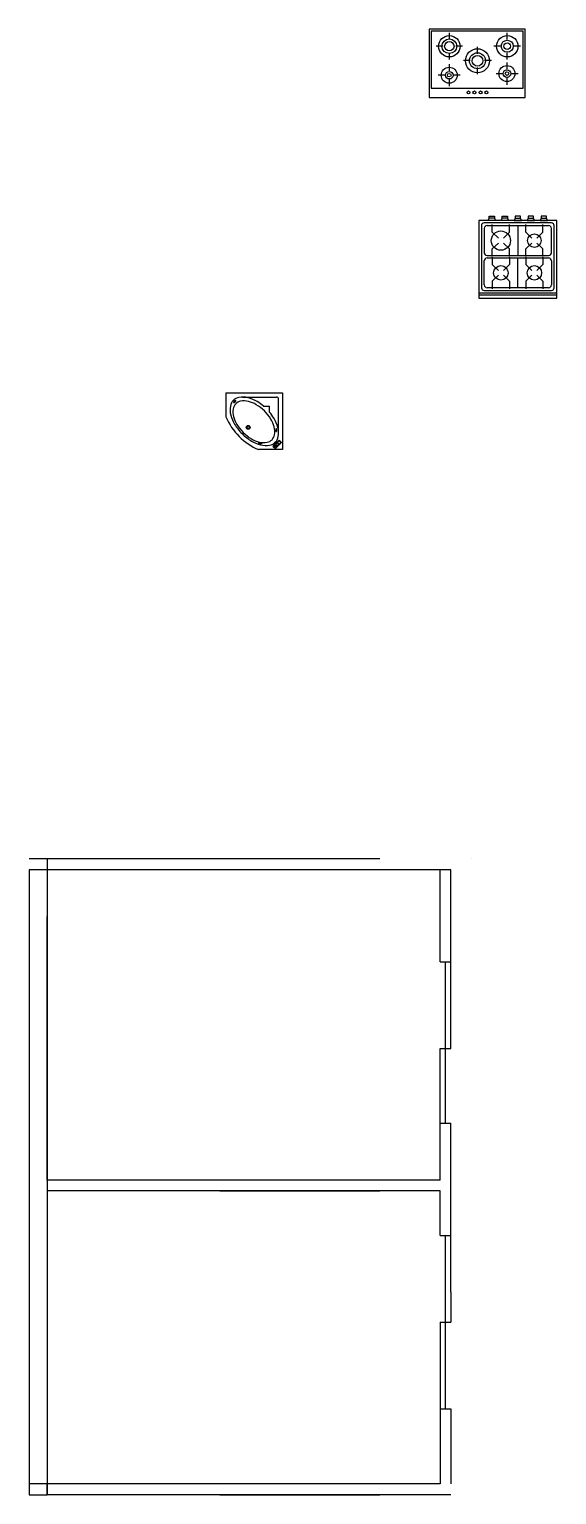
# Model space of a CAD drawing. Header units: inches. Extents: x 35258 to 134537, y 25067 to 83300.
# Drawn here: x 67345 to 67491.3, y 39113.6 to 39519.5 of the extents above; entities that cross this region are included whole.
import ezdxf

# ---------------------------------------------------------------- set-up
doc = ezdxf.new("R2010")
doc.units = ezdxf.units.IN
doc.header["$LTSCALE"] = 5
doc.header["$MEASUREMENT"] = 0
doc.linetypes.add('0', pattern=[0])
doc.layers.add('SANTEH', color=7, linetype='Continuous')

# ---------------------------------------------------------------- blocks, each defined once
blk = doc.blocks.new('s_93')
for p, q in [((0, -1400), (0, 0)), ((0, 0), (1400, 0)), ((1400, 0), (1400, -592)), ((102, -993), (102, -150)), ((1018, -100), (152, -100)), ((326, -472), (326, -325)), ((472, -325), (326, -325)), ((0, -1400), (592, -1400))]:
    blk.add_line(p, q)
for points in [[(446, -448, 0.060096), (290, -650, 0.07356), (210, -842, 0.106832), (203, -1038, 0.154019), (267, -1159, 0.154019), (390, -1222, 0.106832), (585, -1213, 0.07356), (777, -1131, 0.060096), (976, -973, 0.060096), (1132, -771, 0.07356), (1212, -578, 0.106832), (1219, -383, 0.154019), (1155, -262, 0.154019), (1032, -199, 0.106832), (837, -208, 0.07356), (645, -290, 0.060096)], [(917, -145, 0.028254), (904, -146, 0.038618), (895, -149, 0.079399), (886, -153, 0.251746), (883, -160, 0.251746), (887, -166, 0.079399), (896, -170, 0.038618), (906, -171, 0.028254), (919, -171, 0.028254), (931, -169, 0.038618), (941, -167, 0.079399), (949, -162, 0.251746), (952, -156, 0.251746), (948, -149, 0.079399), (939, -146, 0.038618), (930, -145, 0.028254)], [(917, -150, 0.028254), (905, -151, 0.038618), (897, -153, 0.079399), (889, -157, 0.251746), (888, -160, 0.251746), (890, -162, 0.079399), (897, -165, 0.038618), (906, -166, 0.028254), (918, -166, 0.028254), (930, -164, 0.038618), (939, -162, 0.079399), (946, -158, 0.251746), (947, -156, 0.251746), (946, -154, 0.079399), (938, -151, 0.038618), (929, -150, 0.028254)], [(1257, -557, -0.028254), (1253, -569, -0.038618), (1248, -577, -0.079399), (1242, -585, -0.251746), (1235, -587, -0.251746), (1230, -582, -0.079399), (1228, -572, -0.038618), (1229, -562, -0.028254), (1231, -550, -0.028254), (1235, -538, -0.038618), (1239, -529, -0.079399), (1245, -522, -0.251746), (1253, -520, -0.251746), (1258, -525, -0.079399), (1260, -534, -0.038618), (1259, -544, -0.028254)], [(1252, -555, -0.028254), (1248, -567, -0.038618), (1244, -575, -0.079399), (1239, -581, -0.251746), (1236, -582, -0.251746), (1234, -580, -0.079399), (1233, -572, -0.038618), (1234, -563, -0.028254), (1236, -551, -0.028254), (1240, -540, -0.038618), (1244, -532, -0.079399), (1249, -525, -0.251746), (1251, -525, -0.251746), (1253, -527, -0.079399), (1255, -535, -0.038618), (1254, -543, -0.028254)], [(205, -1194, 0.028254), (213, -1203, 0.038618), (221, -1209, 0.079399), (230, -1214, 0.251746), (237, -1212, 0.251746), (240, -1205, 0.079399), (237, -1196, 0.038618), (232, -1187, 0.028254), (225, -1177, 0.028254), (216, -1168, 0.038618), (209, -1162, 0.079399), (200, -1158, 0.251746), (193, -1159, 0.251746), (190, -1166, 0.079399), (193, -1175, 0.038618), (197, -1184, 0.028254)], [(209, -1191, 0.028254), (217, -1200, 0.038618), (224, -1205, 0.079399), (231, -1209, 0.251746), (234, -1208, 0.251746), (235, -1206, 0.079399), (233, -1198, 0.038618), (228, -1190, 0.028254), (221, -1180, 0.028254), (213, -1171, 0.038618), (206, -1166, 0.079399), (199, -1162, 0.251746), (196, -1163, 0.251746), (195, -1165, 0.079399), (197, -1173, 0.038618), (201, -1181, 0.028254)]]:
    blk.add_lwpolyline(points, format="xyb", close=True)
for points in [[(1005, -1003, 0.059635), (1188, -770, 0.073145), (1282, -547, 0.106765), (1292, -320, 0.154982), (1219, -180, 0.154982), (1078, -107, 0.106765), (852, -117, 0.073145), (629, -212, 0.038861), (472, -325, 0.059635)], [(326, -472, 0.038717), (214, -629, 0.073145), (119, -852, 0.106765), (110, -1078, 0.154982), (183, -1218, 0.154982), (324, -1291, 0.106765), (550, -1281, 0.073145), (773, -1186, 0.059635), (1005, -1003, 0.059635)]]:
    blk.add_lwpolyline(points, format="xyb")
blk.add_lwpolyline([(1375, -178), (1227, -26), (1166, -86), (1314, -240)], close=True)
for centre, radius in [((1225, -85), 31.2), ((1267, -132), 31.2), ((1315, -175), 31.2), ((1315, -175), 16.3), ((850, -850), 47.2), ((850, -850), 33.7)]:
    blk.add_circle(centre, radius)
for centre, radius, start, end in [((152, -150), 50, 90, 180), ((0, 0), 1520, 292.9195, 337.0805)]:
    blk.add_arc(centre, radius, start, end)
blk = doc.blocks.new('38')
at = {"color": 0, "linetype": '0'}
for p, q in [((4682.3, 13565.9), (4682.3, 13514.9)), ((4754.3, 13565.9), (4682.3, 13565.9)), ((4683.8, 13564.4), (4683.8, 13521.9)), ((4752.8, 13564.4), (4683.8, 13564.4)), ((4697.4, 13558.3), (4697.4, 13563.3)), ((4740.8, 13558.3), (4740.8, 13563.3)), ((4752.8, 13521.9), (4752.8, 13564.4)), ((4754.3, 13514.9), (4754.3, 13565.9)), ((4692.5, 13553.3), (4687.5, 13553.3)), ((4707.3, 13553.3), (4702.3, 13553.3)), ((4718.4, 13547.6), (4718.4, 13552.7)), ((4735.8, 13553.3), (4730.8, 13553.3)), ((4750.7, 13553.3), (4745.7, 13553.3)), ((4697.4, 13543.2), (4697.4, 13548.2)), ((4697.4, 13534.8), (4697.4, 13539.8)), ((4713.1, 13542.6), (4708.1, 13542.6)), ((4728.9, 13542.6), (4723.8, 13542.6)), ((4740.7, 13536), (4740.7, 13541)), ((4740.8, 13543.2), (4740.8, 13548.2)), ((4694, 13531.4), (4689, 13531.4)), ((4705.6, 13531.4), (4700.6, 13531.4)), ((4718.4, 13532.3), (4718.4, 13537.3)), ((4737.4, 13532.6), (4732.4, 13532.6)), ((4740.8, 13524.4), (4740.8, 13529.4)), ((4748.9, 13532.6), (4743.9, 13532.6)), ((4683.8, 13521.9), (4752.8, 13521.9)), ((4697.5, 13523.2), (4697.5, 13528.2)), ((4682.3, 13514.9), (4754.3, 13514.9))]:
    blk.add_line(p, q, dxfattribs=at)
for centre, radius in [((4697.4, 13553.2), 8), ((4697.4, 13553.2), 5.5), ((4697.4, 13553.2), 3.5), ((4718.5, 13542.3), 9), ((4740.8, 13553.2), 8), ((4740.8, 13553.2), 4.5), ((4740.8, 13553.2), 2.5), ((4718.5, 13542.3), 6), ((4718.5, 13542.3), 4), ((4697.3, 13531.5), 6), ((4697.3, 13531.5), 2.85), ((4697.3, 13531.5), 1.35), ((4740.6, 13532.7), 6), ((4740.6, 13532.7), 2.85), ((4740.6, 13532.7), 1.35), ((4711.8, 13518.6), 1.09), ((4716.2, 13518.6), 1.09), ((4720.8, 13518.6), 1.09), ((4725.2, 13518.6), 1.09)]:
    blk.add_circle(centre, radius, dxfattribs=at)
blk = doc.blocks.new('36')
at = {"color": 0}
for p, q in [((4866.2, 13482.7), (4806.2, 13482.7)), ((4806.2, 13482.7), (4806.2, 13422.7)), ((4866.2, 13480.1), (4806.2, 13480.1)), ((4866.2, 13478.4), (4806.2, 13478.4)), ((4862, 13476.7), (4810.3, 13476.7)), ((4866.2, 13422.7), (4866.2, 13482.7)), ((4808.2, 13474.5), (4808.2, 13426.7)), ((4810.3, 13453.8), (4810.3, 13472.4)), ((4812.4, 13474.6), (4859.9, 13474.6)), ((4816.8, 13469.5), (4816.8, 13475.4)), ((4821.4, 13465), (4816.8, 13469.5)), ((4825.3, 13465), (4830, 13469.5)), ((4830, 13469.5), (4830, 13475.4)), ((4836.2, 13474.6), (4836.2, 13451.6)), ((4842.6, 13469.5), (4842.6, 13475.4)), ((4847.2, 13465), (4842.6, 13469.5)), ((4851.1, 13465), (4855.8, 13469.5)), ((4855.8, 13469.5), (4855.8, 13475.4)), ((4862.1, 13472.4), (4862.1, 13453.8)), ((4864.2, 13426.7), (4864.2, 13474.5)), ((4816.8, 13456.7), (4821.4, 13461.2)), ((4816.8, 13451), (4816.8, 13456.7)), ((4830, 13456.7), (4825.3, 13461.2)), ((4830, 13451), (4830, 13456.7)), ((4842.6, 13456.7), (4847.2, 13461.2)), ((4842.6, 13451), (4842.6, 13456.7)), ((4855.8, 13456.7), (4851.1, 13461.2)), ((4855.8, 13451), (4855.8, 13456.7)), ((4810.3, 13447.6), (4810.3, 13428.9)), ((4859.9, 13451.6), (4812.4, 13451.6)), ((4859.9, 13449.8), (4812.4, 13449.8)), ((4816.8, 13450.4), (4816.8, 13444.7)), ((4816.8, 13444.7), (4821.4, 13440.2)), ((4830, 13444.7), (4825.3, 13440.2)), ((4830, 13450.4), (4830, 13444.7)), ((4836.2, 13426.8), (4836.2, 13449.8)), ((4842.6, 13450.4), (4842.6, 13444.7)), ((4842.6, 13444.7), (4847.2, 13440.2)), ((4855.8, 13444.7), (4851.1, 13440.2)), ((4855.8, 13450.4), (4855.8, 13444.7)), ((4862.1, 13428.9), (4862.1, 13447.6)), ((4821.4, 13436.4), (4816.8, 13431.9)), ((4816.8, 13431.9), (4816.8, 13426)), ((4825.3, 13436.4), (4830, 13431.9)), ((4830, 13431.9), (4830, 13426)), ((4847.2, 13436.4), (4842.6, 13431.9)), ((4842.6, 13431.9), (4842.6, 13426)), ((4851.1, 13436.4), (4855.8, 13431.9)), ((4855.8, 13431.9), (4855.8, 13426)), ((4806.2, 13422.7), (4866.2, 13422.7)), ((4810.2, 13424.7), (4862.2, 13424.7)), ((4812.4, 13426.8), (4859.9, 13426.8)), ((4813.3, 13422.7), (4814.1, 13421)), ((4819, 13422.7), (4813.3, 13422.7)), ((4818.1, 13421), (4814.1, 13421)), ((4814.1, 13421), (4814.1, 13419.6)), ((4814.1, 13419.6), (4818.1, 13419.6)), ((4818.1, 13421), (4819, 13422.7)), ((4818.1, 13419.6), (4818.1, 13421)), ((4823.3, 13422.7), (4824.2, 13421)), ((4829, 13422.7), (4823.3, 13422.7)), ((4828.2, 13421), (4824.2, 13421)), ((4824.2, 13421), (4824.2, 13419.6)), ((4824.2, 13419.6), (4828.2, 13419.6)), ((4828.2, 13421), (4829, 13422.7)), ((4828.2, 13419.6), (4828.2, 13421)), ((4833.3, 13422.7), (4834.2, 13421)), ((4839, 13422.7), (4833.3, 13422.7)), ((4838.2, 13421), (4834.2, 13421)), ((4834.2, 13421), (4834.2, 13419.6)), ((4834.2, 13419.6), (4838.2, 13419.6)), ((4838.2, 13421), (4839, 13422.7)), ((4838.2, 13419.6), (4838.2, 13421)), ((4844.2, 13421), (4843.4, 13422.7)), ((4843.4, 13422.7), (4849, 13422.7)), ((4844.2, 13419.6), (4844.2, 13421)), ((4844.2, 13421), (4848.2, 13421)), ((4848.2, 13419.6), (4844.2, 13419.6)), ((4849, 13422.7), (4848.2, 13421)), ((4848.2, 13421), (4848.2, 13419.6)), ((4854.2, 13421), (4853.4, 13422.7)), ((4853.4, 13422.7), (4859, 13422.7)), ((4854.2, 13419.6), (4854.2, 13421)), ((4854.2, 13421), (4858.2, 13421)), ((4858.2, 13419.6), (4854.2, 13419.6)), ((4859, 13422.7), (4858.2, 13421)), ((4858.2, 13421), (4858.2, 13419.6))]:
    blk.add_line(p, q, dxfattribs=at)
for centre, radius in [((4823.4, 13463.1), 5.6), ((4849.2, 13463.1), 5.6), ((4823.4, 13438.3), 5.25), ((4849.2, 13438.3), 7.41)]:
    blk.add_circle(centre, radius, dxfattribs=at)
for centre, radius, start, end in [((4810.3, 13474.5), 2.17, 90, 180), ((4862, 13474.5), 2.17, 0, 90), ((4812.4, 13472.4), 2.17, 90, 180), ((4859.9, 13472.4), 2.17, 0, 90), ((4812.4, 13453.8), 2.17, 180, 270), ((4859.9, 13453.8), 2.17, 270, 0), ((4812.4, 13447.6), 2.17, 90, 180), ((4859.9, 13447.6), 2.17, 0, 90), ((4810.2, 13426.7), 2, 180, 270), ((4812.4, 13428.9), 2.17, 180, 270), ((4859.9, 13428.9), 2.17, 270, 0), ((4862.2, 13426.7), 2, 270, 0)]:
    blk.add_arc(centre, radius, start, end, dxfattribs=at)

msp = doc.modelspace()

# ---------------------------------------------------------------- linework, layer by layer
for p, q in [((67350.01, 39289.71), (67345.01, 39289.71)), ((67442.22, 39289.71), (67350.01, 39289.71)), ((67350.01, 39289.71), (67350.01, 39286.71)), ((67385.46, 39289.71), (67385.46, 39289.71)), ((67418.19, 39289.71), (67418.19, 39289.71)), ((67467.64, 39289.71), (67467.64, 39289.71)), ((67350.01, 39286.71), (67345.01, 39286.71)), ((67461.94, 39286.71), (67345.01, 39286.71)), ((67345.01, 39286.71), (67345.01, 39113.57)), ((67442.22, 39286.71), (67350.01, 39286.71)), ((67350.01, 39286.71), (67350.01, 39113.57)), ((67458.94, 39261.21), (67458.94, 39286.71)), ((67461.94, 39261.21), (67461.94, 39286.71)), ((67350.01, 39200.71), (67350.01, 39273.71)), ((67458.94, 39261.21), (67458.94, 39273.71)), ((67458.94, 39261.21), (67461.94, 39261.21)), ((67458.94, 39261.21), (67461.94, 39261.21)), ((67460.44, 39237.21), (67460.44, 39261.21)), ((67461.94, 39237.21), (67461.94, 39261.21)), ((67458.94, 39200.71), (67458.94, 39237.21)), ((67458.94, 39237.21), (67461.94, 39237.21)), ((67460.44, 39216.47), (67460.44, 39237.21)), ((67458.94, 39216.47), (67461.94, 39216.47)), ((67461.94, 39169.71), (67461.94, 39216.47)), ((67458.94, 39200.71), (67350.01, 39200.71)), ((67458.94, 39197.71), (67350.01, 39197.71)), ((67397.85, 39197.71), (67442.22, 39197.71)), ((67458.94, 39185.35), (67458.94, 39197.71)), ((67458.94, 39185.35), (67461.94, 39185.35)), ((67458.94, 39185.35), (67461.94, 39185.35)), ((67460.44, 39161.35), (67460.44, 39185.35)), ((67461.94, 39169.71), (67461.94, 39161.35)), ((67458.94, 39161.35), (67458.94, 39116.57)), ((67458.94, 39161.35), (67461.94, 39161.35)), ((67460.44, 39137.35), (67460.44, 39161.35)), ((67458.94, 39137.35), (67461.94, 39137.35)), ((67461.94, 39137.35), (67461.94, 39116.57)), ((67350.01, 39116.57), (67345.01, 39116.57)), ((67458.94, 39116.57), (67350.01, 39116.57)), ((67350.01, 39113.57), (67350.01, 39116.57)), ((67345.01, 39113.57), (67350.01, 39113.57)), ((67458.94, 39113.57), (67350.01, 39113.57)), ((67397.85, 39113.57), (67442.22, 39113.57)), ((67461.94, 39113.57), (67458.94, 39113.57))]:
    msp.add_line(p, q)

# ---------------------------------------------------------------- block references
at = {"xscale": 0.37, "yscale": 0.37, "zscale": 0.37}
msp.add_blockref('38', (65723.49, 34500.17), dxfattribs=at)
at = {"xscale": 0.36, "yscale": 0.36, "zscale": 0.36, "rotation": 180}
msp.add_blockref('36', (69221.54, 44298.78), dxfattribs=at)
at = {"layer": 'SANTEH', "xscale": 0.0112225, "yscale": 0.0112225, "zscale": 0.0112225, "rotation": 270}
msp.add_blockref('s_93', (67415.28, 39418.8), dxfattribs=at)

doc.saveas('drawing.dxf')
